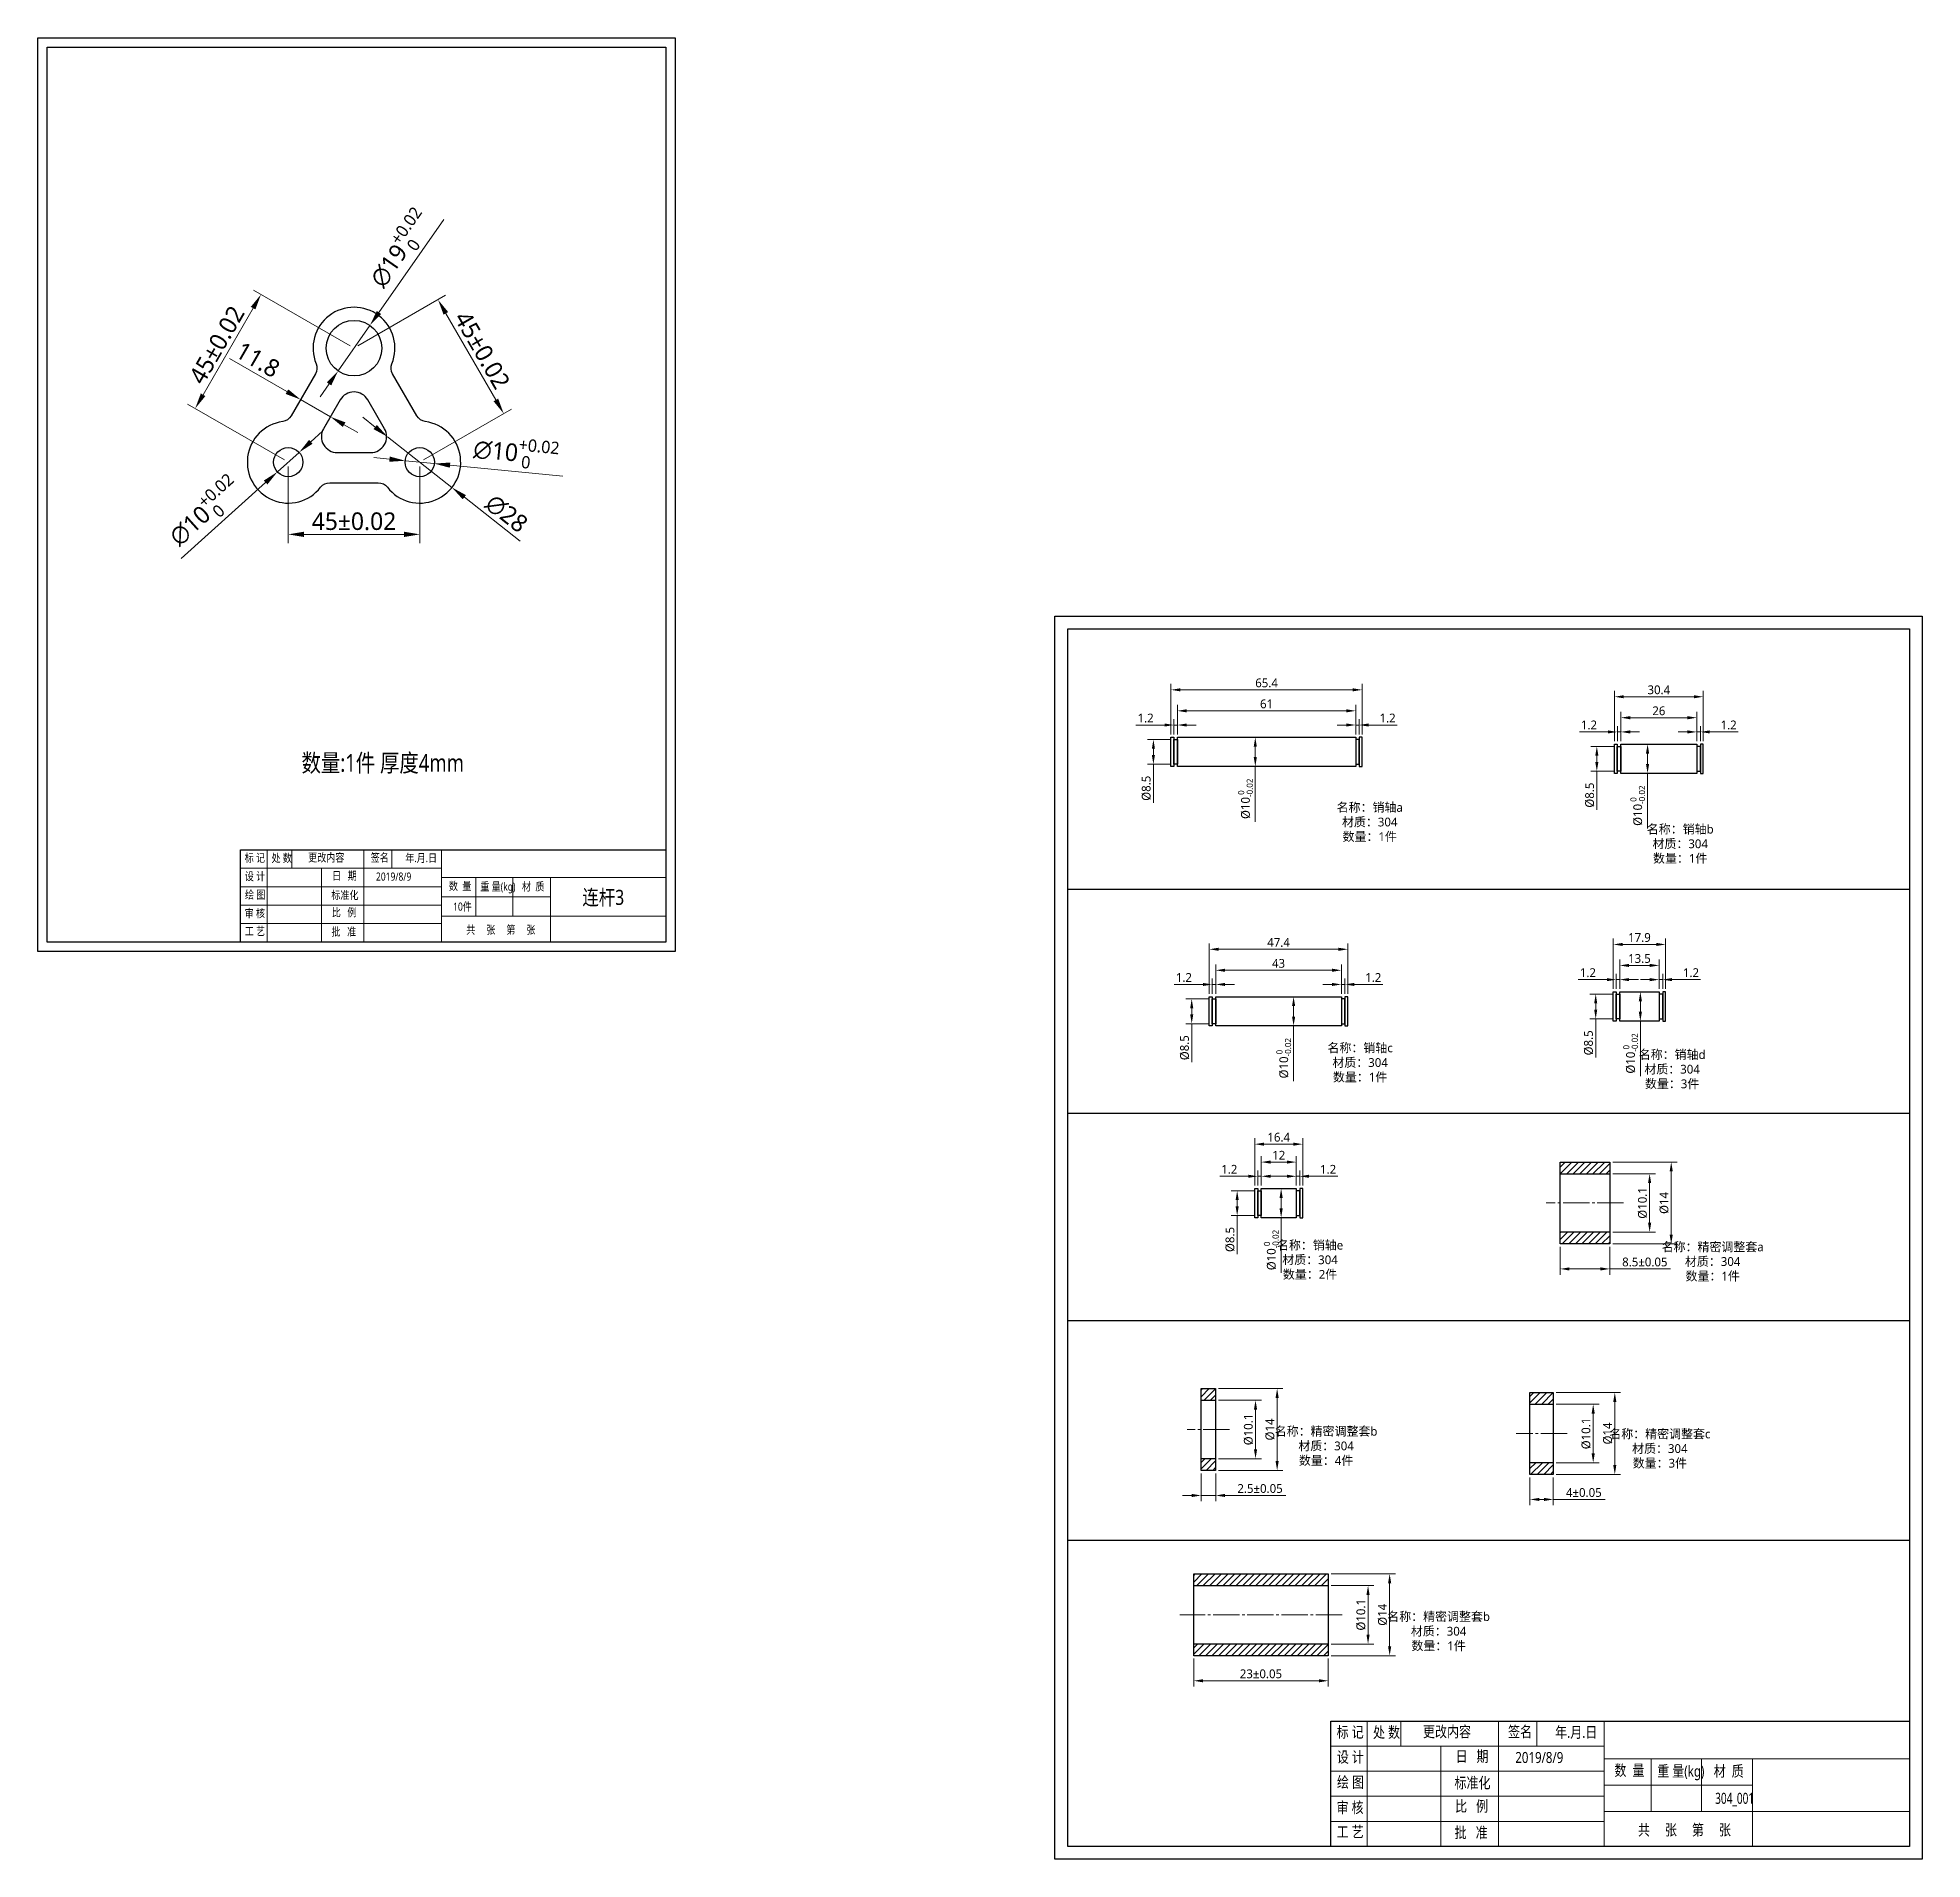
# Model space of a CAD drawing. Header units: millimetres. Extents: x -449 to 2916, y -1257 to 1632.
# Drawn here: x 1122 to 1767, y -267 to 356 of the extents above; entities that cross this region are included whole.
import ezdxf

# ---------------------------------------------------------------- set-up
doc = ezdxf.new("R2010")
doc.units = ezdxf.units.MM
doc.header["$PDSIZE"] = -1
doc.linetypes.add('EB_DASHDOT', pattern=[39, 30, -3, 3, -3])
for name, color, linetype, lineweight in [('3中心线层', 1, 'EB_DASHDOT', 0), ('标住线', 5, 'Continuous', 13), ('细线层', 252, 'Continuous', 13)]:
    doc.layers.add(name, color=color, linetype=linetype, lineweight=lineweight)
doc.styles.add('wf', font='')
doc.styles.add('黑体', font='', dxfattribs={"width": 0.8})
doc.styles.get('wf').set_extended_font_data('Microsoft YaHei')
doc.styles.get('黑体').set_extended_font_data('Microsoft YaHei')
doc.dimstyles.new('wf1', dxfattribs={"dimtxt": 3, "dimasz": 3.2, "dimexe": 2, "dimexo": 1, "dimgap": 0.8, "dimtad": 1, "dimdec": 1, "dimdsep": 46, "dimtxsty": 'wf', "dimcen": 0, "dimclrd": 6, "dimclre": 6, "dimadec": 0, "dimazin": 0, "dimtm": 1e-09, "dimtfac": 0.7, "dimtdec": 1, "dimtmove": 0, "dimatfit": 3, "dimfxl": 0, "dimtolj": 1, "dimlwd": 13, "dimlwe": 13, "dimarcsym": 0})
doc.dimstyles.new('wf1.5', dxfattribs={"dimscale": 1.5, "dimtxt": 4, "dimasz": 3.6, "dimexe": 2, "dimexo": 1, "dimgap": 0.9, "dimtad": 1, "dimdec": 1, "dimdsep": 46, "dimtxsty": 'wf', "dimcen": 0, "dimclrd": 6, "dimclre": 6, "dimadec": 0, "dimazin": 0, "dimtm": 1e-09, "dimtfac": 0.7, "dimtdec": 1, "dimtmove": 0, "dimatfit": 3, "dimfxl": 0, "dimtolj": 1, "dimlwd": 13, "dimlwe": 13, "dimarcsym": 0})

msp = doc.modelspace()

# ---------------------------------------------------------------- texts
at = {"attachment_point": 1, "style": '黑体'}
for s, insert, char_height, width in [('数量:1件 厚度4mm', (1212.408, 111.132), 6.075, 1453.28006), ('标 记', (1192.966, 77.008), 2.7727, 73.73857), ('更改内容', (1214.669, 77.113), 2.7727, 73.73857), ('{\\Q0;签名}', (1236.066, 77.093), 2.7727, 73.73857), ('{\\Q0;年.月.日}', (1247.911, 76.957), 2.7727, 73.73857), ('设 计', (1193.01, 70.714), 2.7727, 73.73857), ('处 数', (1202.111, 76.943), 2.7727, 73.73857), ('日   期', (1222.861, 70.905), 2.7727, 73.73857), ('绘 图', (1193.055, 64.419), 2.7727, 73.73857), ('{\\Q0;标准化}', (1222.589, 64.249), 2.7727, 73.73857), (' 2019/8/9', (1237.14, 70.608), 2.7727, 73.73857), ('数  量', (1262.806, 67.385), 2.7727, 73.73857), ('重 量(kg)', (1273.584, 67.194), 2.7727, 73.73857), ('材  质', (1287.779, 67.194), 2.7727, 73.73857), ('审 核', (1192.939, 58.046), 2.7727, 73.73857), ('比   例', (1222.75, 58.38), 2.7727, 73.73857), ('工 艺', (1192.978, 51.932), 2.7727, 73.73857), ('批   准', (1222.632, 51.738), 2.7727, 73.73857), ('共     张     第     张', (1268.736, 52.41), 2.7727, 73.73857), ('标 记', (1566.515, -221.432), 3.7724, 100.32459), ('处 数', (1578.958, -221.52), 3.7724, 100.32459), ('更改内容', (1596.043, -221.289), 3.7724, 100.32459), ('{\\Q0;签名}', (1625.155, -221.316), 3.7724, 100.32459), ('{\\Q0;年.月.日}', (1641.27, -221.501), 3.77238, 100.32459), ('设 计', (1566.575, -229.995), 3.7724, 100.32459), ('日   期', (1607.188, -229.735), 3.7724, 100.32459), (' 2019/8/9', (1626.615, -230.139), 3.7724, 100.32459), ('绘 图', (1566.636, -238.56), 3.7724, 100.32459), ('{\\Q0;标准化}', (1606.819, -238.79), 3.7724, 100.32459), ('数  量', (1661.536, -234.525), 3.7724, 100.32459), ('重 量(kg)', (1676.199, -234.784), 3.7724, 100.32459), ('材  质', (1695.512, -234.784), 3.7724, 100.32459), ('审 核', (1566.478, -247.231), 3.7724, 100.32459), ('比   例', (1607.037, -246.776), 3.7724, 100.32459), ('工 艺', (1566.531, -255.549), 3.7724, 100.32459), ('批   准', (1606.877, -255.812), 3.7724, 100.32459), ('共     张     第     张', (1669.603, -254.898), 3.77238, 100.32459)]:
    msp.add_mtext(s, dxfattribs=dict(at, insert=insert, char_height=char_height, width=width))
at = {"char_height": 3, "attachment_point": 5, "style": 'wf'}
for s, insert in [('{\\fMicrosoft YaHei|b0|i0|c134|p34;\\W9.20957; }{\\A1;名称：销轴a}\\P{\\fMicrosoft YaHei|b0|i0|c134|p34;\\W9.19637; }{\\A1;材质：304}\\P{\\fMicrosoft YaHei|b0|i0|c134|p34;\\W9.21287; }{\\A1;数量：1件}', (1573.164, 87.711)), ('{\\fMicrosoft YaHei|b0|i0|c134|p34;\\W9.39604; }{\\A1;名称：销轴b}\\P{\\fMicrosoft YaHei|b0|i0|c134|p34;\\W9.38284; }{\\A1;材质：304}\\P{\\fMicrosoft YaHei|b0|i0|c134|p34;\\W9.39934; }{\\A1;数量：1件}', (1679.285, 80.272)), ('{\\fMicrosoft YaHei|b0|i0|c134|p34;\\W9.17492; }{\\A1;名称：销轴c}\\P{\\fMicrosoft YaHei|b0|i0|c134|p34;\\W9.16172; }{\\A1;材质：304}\\P{\\fMicrosoft YaHei|b0|i0|c134|p34;\\W9.17822; }{\\A1;数量：1件}', (1569.889, 5.467)), ('{\\fMicrosoft YaHei|b0|i0|c134|p34;\\W9.33581; }{\\A1;名称：销轴d}\\P{\\fMicrosoft YaHei|b0|i0|c134|p34;\\W9.32261; }{\\A1;材质：304}\\P{\\fMicrosoft YaHei|b0|i0|c134|p34;\\W9.33911; }{\\A1;数量：3件}', (1676.553, 3.182)), ('{\\fMicrosoft YaHei|b0|i0|c134|p34;\\W9.28713; }{\\A1;名称：销轴e}\\P{\\fMicrosoft YaHei|b0|i0|c134|p34;\\W9.27393; }{\\A1;材质：304}\\P{\\fMicrosoft YaHei|b0|i0|c134|p34;\\W9.29043; }{\\A1;数量：2件}', (1552.708, -61.987)), ('{\\fMicrosoft YaHei|b0|i0|c134|p34;\\W7.13944;  }{\\A1;名称：精密调整套a}\\P{\\fMicrosoft YaHei|b0|i0|c134|p34;\\W7.13284;  }{\\A1;材质：304}\\P{\\fMicrosoft YaHei|b0|i0|c134|p34;\\W7.14109;  }{\\A1;数量：1件}', (1687.906, -62.588)), ('{\\fMicrosoft YaHei|b0|i0|c134|p34;\\W7.23267;  }{\\A1;名称：精密调整套b}\\P{\\fMicrosoft YaHei|b0|i0|c134|p34;\\W7.22607;  }{\\A1;材质：304}\\P{\\fMicrosoft YaHei|b0|i0|c134|p34;\\W7.23432;  }{\\A1;数量：4件}', (1555.563, -125.646)), ('{\\fMicrosoft YaHei|b0|i0|c134|p34;\\W7.12211;  }{\\A1;名称：精密调整套c}\\P{\\fMicrosoft YaHei|b0|i0|c134|p34;\\W7.11551;  }{\\A1;材质：304}\\P{\\fMicrosoft YaHei|b0|i0|c134|p34;\\W7.12376;  }{\\A1;数量：3件}', (1669.856, -126.555)), ('{\\fMicrosoft YaHei|b0|i0|c134|p34;\\W7.23267;  }{\\A1;名称：精密调整套b}\\P{\\fMicrosoft YaHei|b0|i0|c134|p34;\\W7.22607;  }{\\A1;材质：304}\\P{\\fMicrosoft YaHei|b0|i0|c134|p34;\\W7.23432;  }{\\A1;数量：1件}', (1594.055, -189.016))]:
    msp.add_mtext(s, dxfattribs=dict(at, insert=insert))
at = {"linetype": 'ByBlock', "lineweight": 25, "insert": (1308.479, 64.699), "char_height": 5.1496, "width": 27.67181, "attachment_point": 1, "style": '黑体'}
msp.add_mtext('连杆3', dxfattribs=at)
at = {"linetype": 'ByBlock', "insert": (1264.276, 60.341), "char_height": 2.7727, "width": 7.81322, "attachment_point": 1, "style": '黑体'}
msp.add_mtext('10件', dxfattribs=at)
at = {"style": '黑体', "width": 0.7}
msp.add_attdef('304_001', (1696.015, -247.862), '', height=3.772, dxfattribs=at)

# ---------------------------------------------------------------- blocks, each defined once
blk = doc.blocks.new('*D396')
at = {"color": 6, "lineweight": 13}
for p, q in [((1512.05, 117.87), (1512.05, 127.91)), ((1515.25, 125.91), (1569.85, 125.91)), ((1573.05, 117.87), (1573.05, 127.91))]:
    blk.add_line(p, q, dxfattribs=at)
at = {"color": 6}
for points in [[(1515.25, 126.45), (1515.25, 125.38), (1512.05, 125.91)], [(1569.85, 125.38), (1569.85, 126.45), (1573.05, 125.91)]]:
    blk.add_solid(points, dxfattribs=at)
at = {"layer": 'Defpoints', "color": 0}
for p in [(1573.05, 125.91), (1512.05, 116.87), (1573.05, 116.87)]:
    blk.add_point(p, dxfattribs=at)
at = {"color": 0, "insert": (1542.55, 128.27), "char_height": 3, "attachment_point": 5, "style": 'wf'}
blk.add_mtext('\\A1;61', dxfattribs=at)
blk = doc.blocks.new('*D397')
at = {"color": 6, "lineweight": 13}
for p, q in [((1510.85, 117.87), (1510.85, 123.06)), ((1512.05, 117.87), (1512.05, 123.06)), ((1507.65, 121.06), (1497.86, 121.06)), ((1512.05, 121.06), (1510.85, 121.06)), ((1515.25, 121.06), (1518.45, 121.06))]:
    blk.add_line(p, q, dxfattribs=at)
at = {"color": 6}
for points in [[(1507.65, 120.53), (1507.65, 121.59), (1510.85, 121.06)], [(1515.25, 121.59), (1515.25, 120.53), (1512.05, 121.06)]]:
    blk.add_solid(points, dxfattribs=at)
at = {"layer": 'Defpoints', "color": 0}
for p in [(1510.85, 121.06), (1510.85, 116.87), (1512.05, 116.87)]:
    blk.add_point(p, dxfattribs=at)
at = {"color": 0, "insert": (1501.16, 123.42), "char_height": 3, "attachment_point": 5, "style": 'wf'}
blk.add_mtext('\\A1;1.2', dxfattribs=at)
blk = doc.blocks.new('*D398')
at = {"color": 6, "lineweight": 13}
for p, q in [((1509.85, 116.12), (1501.84, 116.12)), ((1503.84, 112.92), (1503.84, 110.82)), ((1509.85, 107.62), (1501.84, 107.62)), ((1503.84, 107.62), (1503.84, 94.46))]:
    blk.add_line(p, q, dxfattribs=at)
at = {"color": 6}
for points in [[(1504.37, 112.92), (1503.3, 112.92), (1503.84, 116.12)], [(1503.3, 110.82), (1504.37, 110.82), (1503.84, 107.62)]]:
    blk.add_solid(points, dxfattribs=at)
at = {"layer": 'Defpoints', "color": 0}
for p in [(1510.85, 116.12), (1503.84, 107.62), (1510.85, 107.62)]:
    blk.add_point(p, dxfattribs=at)
at = {"color": 0, "insert": (1501.42, 99.44), "char_height": 3, "attachment_point": 5, "rotation": 90, "style": 'wf'}
blk.add_mtext('\\A1;%%C8.5', dxfattribs=at)
blk = doc.blocks.new('*D399')
at = {"color": 6, "lineweight": 13}
for p, q in [((1541.55, 116.87), (1536.69, 116.87)), ((1538.69, 113.67), (1538.69, 110.07)), ((1541.55, 106.87), (1536.69, 106.87)), ((1538.69, 106.87), (1538.69, 88))]:
    blk.add_line(p, q, dxfattribs=at)
at = {"color": 6}
for points in [[(1539.22, 113.67), (1538.16, 113.67), (1538.69, 116.87)], [(1538.16, 110.07), (1539.22, 110.07), (1538.69, 106.87)]]:
    blk.add_solid(points, dxfattribs=at)
at = {"layer": 'Defpoints', "color": 0}
for p in [(1542.55, 116.87), (1538.69, 106.87), (1542.55, 106.87)]:
    blk.add_point(p, dxfattribs=at)
at = {"color": 0, "insert": (1535.32, 95.84), "char_height": 3, "attachment_point": 5, "rotation": 90, "style": 'wf'}
blk.add_mtext('\\A1;%%C10{\\H0.7x;\\S 0^ -0.02;}', dxfattribs=at)
blk = doc.blocks.new('*D400')
at = {"color": 6, "lineweight": 13}
for p, q in [((1509.85, 117.87), (1509.85, 135.09)), ((1513.05, 133.09), (1572.05, 133.09)), ((1575.25, 117.87), (1575.25, 135.09))]:
    blk.add_line(p, q, dxfattribs=at)
at = {"color": 6}
for points in [[(1513.05, 133.62), (1513.05, 132.56), (1509.85, 133.09)], [(1572.05, 132.56), (1572.05, 133.62), (1575.25, 133.09)]]:
    blk.add_solid(points, dxfattribs=at)
at = {"layer": 'Defpoints', "color": 0}
for p in [(1575.25, 133.09), (1509.85, 116.87), (1575.25, 116.87)]:
    blk.add_point(p, dxfattribs=at)
at = {"color": 0, "insert": (1542.55, 135.44), "char_height": 3, "attachment_point": 5, "style": 'wf'}
blk.add_mtext('\\A1;65.4', dxfattribs=at)
blk = doc.blocks.new('*D401')
at = {"color": 6, "lineweight": 13}
for p, q in [((1573.05, 117.87), (1573.05, 123.06)), ((1574.25, 117.87), (1574.25, 123.06)), ((1569.85, 121.06), (1566.65, 121.06)), ((1573.05, 121.06), (1574.25, 121.06)), ((1577.45, 121.06), (1587.24, 121.06))]:
    blk.add_line(p, q, dxfattribs=at)
at = {"color": 6}
for points in [[(1569.85, 120.53), (1569.85, 121.59), (1573.05, 121.06)], [(1577.45, 121.59), (1577.45, 120.53), (1574.25, 121.06)]]:
    blk.add_solid(points, dxfattribs=at)
at = {"layer": 'Defpoints', "color": 0}
for p in [(1573.05, 116.87), (1574.25, 121.06), (1574.25, 116.87)]:
    blk.add_point(p, dxfattribs=at)
at = {"color": 0, "insert": (1583.94, 123.42), "char_height": 3, "attachment_point": 5, "style": 'wf'}
blk.add_mtext('\\A1;1.2', dxfattribs=at)
blk = doc.blocks.new('*D404')
at = {"color": 6, "lineweight": 13}
for p, q in [((1525.15, 29.15), (1525.15, 39.19)), ((1568.15, 29.15), (1568.15, 39.19)), ((1528.35, 37.19), (1564.95, 37.19))]:
    blk.add_line(p, q, dxfattribs=at)
at = {"color": 6}
for points in [[(1528.35, 37.73), (1528.35, 36.66), (1525.15, 37.19)], [(1564.95, 36.66), (1564.95, 37.73), (1568.15, 37.19)]]:
    blk.add_solid(points, dxfattribs=at)
at = {"layer": 'Defpoints', "color": 0}
for p in [(1568.15, 37.19), (1525.15, 28.15), (1568.15, 28.15)]:
    blk.add_point(p, dxfattribs=at)
at = {"color": 0, "insert": (1546.65, 39.54), "char_height": 3, "attachment_point": 5, "style": 'wf'}
blk.add_mtext('\\A1;43', dxfattribs=at)
blk = doc.blocks.new('*D405')
at = {"color": 6, "lineweight": 13}
for p, q in [((1520.75, 32.34), (1510.96, 32.34)), ((1523.95, 29.15), (1523.95, 34.34)), ((1525.15, 32.34), (1523.95, 32.34)), ((1525.15, 29.15), (1525.15, 34.34)), ((1528.35, 32.34), (1531.55, 32.34))]:
    blk.add_line(p, q, dxfattribs=at)
at = {"color": 6}
for points in [[(1520.75, 31.81), (1520.75, 32.87), (1523.95, 32.34)], [(1528.35, 32.87), (1528.35, 31.81), (1525.15, 32.34)]]:
    blk.add_solid(points, dxfattribs=at)
at = {"layer": 'Defpoints', "color": 0}
for p in [(1523.95, 32.34), (1523.95, 28.15), (1525.15, 28.15)]:
    blk.add_point(p, dxfattribs=at)
at = {"color": 0, "insert": (1514.26, 34.69), "char_height": 3, "attachment_point": 5, "style": 'wf'}
blk.add_mtext('\\A1;1.2', dxfattribs=at)
blk = doc.blocks.new('*D406')
at = {"color": 6, "lineweight": 13}
for p, q in [((1522.95, 27.4), (1514.94, 27.4)), ((1516.94, 24.2), (1516.94, 22.1)), ((1522.95, 18.9), (1514.94, 18.9)), ((1516.94, 18.9), (1516.94, 5.73))]:
    blk.add_line(p, q, dxfattribs=at)
at = {"color": 6}
for points in [[(1517.47, 24.2), (1516.41, 24.2), (1516.94, 27.4)], [(1516.41, 22.1), (1517.47, 22.1), (1516.94, 18.9)]]:
    blk.add_solid(points, dxfattribs=at)
at = {"layer": 'Defpoints', "color": 0}
for p in [(1523.95, 27.4), (1516.94, 18.9), (1523.95, 18.9)]:
    blk.add_point(p, dxfattribs=at)
at = {"color": 0, "insert": (1514.53, 10.71), "char_height": 3, "attachment_point": 5, "rotation": 90, "style": 'wf'}
blk.add_mtext('\\A1;%%C8.5', dxfattribs=at)
blk = doc.blocks.new('*D407')
at = {"color": 6, "lineweight": 13}
for p, q in [((1554.65, 28.15), (1549.79, 28.15)), ((1551.79, 24.95), (1551.79, 21.35)), ((1554.65, 18.15), (1549.79, 18.15)), ((1551.79, 18.15), (1551.79, -0.72))]:
    blk.add_line(p, q, dxfattribs=at)
at = {"color": 6}
for points in [[(1552.33, 24.95), (1551.26, 24.95), (1551.79, 28.15)], [(1551.26, 21.35), (1552.33, 21.35), (1551.79, 18.15)]]:
    blk.add_solid(points, dxfattribs=at)
at = {"layer": 'Defpoints', "color": 0}
for p in [(1555.65, 28.15), (1551.79, 18.15), (1555.65, 18.15)]:
    blk.add_point(p, dxfattribs=at)
at = {"color": 0, "insert": (1548.42, 7.11), "char_height": 3, "attachment_point": 5, "rotation": 90, "style": 'wf'}
blk.add_mtext('\\A1;%%C10{\\H0.7x;\\S 0^ -0.02;}', dxfattribs=at)
blk = doc.blocks.new('*D402')
at = {"color": 6, "lineweight": 13}
for p, q in [((1522.95, 29.15), (1522.95, 46.37)), ((1570.35, 29.15), (1570.35, 46.37)), ((1526.15, 44.37), (1567.15, 44.37))]:
    blk.add_line(p, q, dxfattribs=at)
at = {"color": 6}
for points in [[(1526.15, 44.9), (1526.15, 43.83), (1522.95, 44.37)], [(1567.15, 43.83), (1567.15, 44.9), (1570.35, 44.37)]]:
    blk.add_solid(points, dxfattribs=at)
at = {"layer": 'Defpoints', "color": 0}
for p in [(1570.35, 44.37), (1522.95, 28.15), (1570.35, 28.15)]:
    blk.add_point(p, dxfattribs=at)
at = {"color": 0, "insert": (1546.65, 46.69), "char_height": 3, "attachment_point": 5, "style": 'wf'}
blk.add_mtext('\\A1;47.4', dxfattribs=at)
blk = doc.blocks.new('*D403')
at = {"color": 6, "lineweight": 13}
for p, q in [((1564.95, 32.34), (1561.75, 32.34)), ((1568.15, 29.15), (1568.15, 34.34)), ((1568.15, 32.34), (1569.35, 32.34)), ((1569.35, 29.15), (1569.35, 34.34)), ((1572.55, 32.34), (1582.34, 32.34))]:
    blk.add_line(p, q, dxfattribs=at)
at = {"color": 6}
for points in [[(1564.95, 31.81), (1564.95, 32.87), (1568.15, 32.34)], [(1572.55, 32.87), (1572.55, 31.81), (1569.35, 32.34)]]:
    blk.add_solid(points, dxfattribs=at)
at = {"layer": 'Defpoints', "color": 0}
for p in [(1569.35, 32.34), (1568.15, 28.15), (1569.35, 28.15)]:
    blk.add_point(p, dxfattribs=at)
at = {"color": 0, "insert": (1579.05, 34.69), "char_height": 3, "attachment_point": 5, "style": 'wf'}
blk.add_mtext('\\A1;1.2', dxfattribs=at)
blk = doc.blocks.new('*D410')
at = {"color": 6, "lineweight": 13}
for p, q in [((1663.75, 115.51), (1663.75, 125.56)), ((1666.95, 123.56), (1686.55, 123.56)), ((1689.75, 115.51), (1689.75, 125.56))]:
    blk.add_line(p, q, dxfattribs=at)
at = {"color": 6}
for points in [[(1666.95, 124.09), (1666.95, 123.02), (1663.75, 123.56)], [(1686.55, 123.02), (1686.55, 124.09), (1689.75, 123.56)]]:
    blk.add_solid(points, dxfattribs=at)
at = {"layer": 'Defpoints', "color": 0}
for p in [(1689.75, 123.56), (1663.75, 114.51), (1689.75, 114.51)]:
    blk.add_point(p, dxfattribs=at)
at = {"color": 0, "insert": (1676.75, 125.91), "char_height": 3, "attachment_point": 5, "style": 'wf'}
blk.add_mtext('\\A1;26', dxfattribs=at)
blk = doc.blocks.new('*D411')
at = {"color": 6, "lineweight": 13}
for p, q in [((1659.35, 118.7), (1649.56, 118.7)), ((1662.55, 115.51), (1662.55, 120.7)), ((1663.75, 118.7), (1662.55, 118.7)), ((1663.75, 115.51), (1663.75, 120.7)), ((1666.95, 118.7), (1670.15, 118.7))]:
    blk.add_line(p, q, dxfattribs=at)
at = {"color": 6}
for points in [[(1659.35, 118.17), (1659.35, 119.23), (1662.55, 118.7)], [(1666.95, 119.23), (1666.95, 118.17), (1663.75, 118.7)]]:
    blk.add_solid(points, dxfattribs=at)
at = {"layer": 'Defpoints', "color": 0}
for p in [(1662.55, 118.7), (1662.55, 114.51), (1663.75, 114.51)]:
    blk.add_point(p, dxfattribs=at)
at = {"color": 0, "insert": (1652.85, 121.06), "char_height": 3, "attachment_point": 5, "style": 'wf'}
blk.add_mtext('\\A1;1.2', dxfattribs=at)
blk = doc.blocks.new('*D412')
at = {"color": 6, "lineweight": 13}
for p, q in [((1661.55, 113.76), (1653.53, 113.76)), ((1655.53, 110.56), (1655.53, 108.46)), ((1661.55, 105.26), (1653.53, 105.26)), ((1655.53, 105.26), (1655.53, 92.1))]:
    blk.add_line(p, q, dxfattribs=at)
at = {"color": 6}
for points in [[(1656.07, 110.56), (1655, 110.56), (1655.53, 113.76)], [(1655, 108.46), (1656.07, 108.46), (1655.53, 105.26)]]:
    blk.add_solid(points, dxfattribs=at)
at = {"layer": 'Defpoints', "color": 0}
for p in [(1662.55, 113.76), (1655.53, 105.26), (1662.55, 105.26)]:
    blk.add_point(p, dxfattribs=at)
at = {"color": 0, "insert": (1653.12, 97.08), "char_height": 3, "attachment_point": 5, "rotation": 90, "style": 'wf'}
blk.add_mtext('\\A1;%%C8.5', dxfattribs=at)
blk = doc.blocks.new('*D413')
at = {"color": 6, "lineweight": 13}
for p, q in [((1675.75, 114.51), (1670.89, 114.51)), ((1672.89, 111.31), (1672.89, 107.71)), ((1675.75, 104.51), (1670.89, 104.51)), ((1672.89, 104.51), (1672.89, 85.65))]:
    blk.add_line(p, q, dxfattribs=at)
at = {"color": 6}
for points in [[(1673.42, 111.31), (1672.35, 111.31), (1672.89, 114.51)], [(1672.35, 107.71), (1673.42, 107.71), (1672.89, 104.51)]]:
    blk.add_solid(points, dxfattribs=at)
at = {"layer": 'Defpoints', "color": 0}
for p in [(1676.75, 114.51), (1672.89, 104.51), (1676.75, 104.51)]:
    blk.add_point(p, dxfattribs=at)
at = {"color": 0, "insert": (1669.51, 93.48), "char_height": 3, "attachment_point": 5, "rotation": 90, "style": 'wf'}
blk.add_mtext('\\A1;%%C10{\\H0.7x;\\S 0^ -0.02;}', dxfattribs=at)
blk = doc.blocks.new('*D408')
at = {"color": 6, "lineweight": 13}
for p, q in [((1661.55, 115.51), (1661.55, 132.73)), ((1664.75, 130.73), (1688.75, 130.73)), ((1691.95, 115.51), (1691.95, 132.73))]:
    blk.add_line(p, q, dxfattribs=at)
at = {"color": 6}
for points in [[(1664.75, 131.26), (1664.75, 130.2), (1661.55, 130.73)], [(1688.75, 130.2), (1688.75, 131.26), (1691.95, 130.73)]]:
    blk.add_solid(points, dxfattribs=at)
at = {"layer": 'Defpoints', "color": 0}
for p in [(1691.95, 130.73), (1661.55, 114.51), (1691.95, 114.51)]:
    blk.add_point(p, dxfattribs=at)
at = {"color": 0, "insert": (1676.75, 133.08), "char_height": 3, "attachment_point": 5, "style": 'wf'}
blk.add_mtext('\\A1;30.4', dxfattribs=at)
blk = doc.blocks.new('*D409')
at = {"color": 6, "lineweight": 13}
for p, q in [((1686.55, 118.7), (1683.35, 118.7)), ((1689.75, 115.51), (1689.75, 120.7)), ((1689.75, 118.7), (1690.95, 118.7)), ((1690.95, 115.51), (1690.95, 120.7)), ((1694.15, 118.7), (1703.93, 118.7))]:
    blk.add_line(p, q, dxfattribs=at)
at = {"color": 6}
for points in [[(1686.55, 118.17), (1686.55, 119.23), (1689.75, 118.7)], [(1694.15, 119.23), (1694.15, 118.17), (1690.95, 118.7)]]:
    blk.add_solid(points, dxfattribs=at)
at = {"layer": 'Defpoints', "color": 0}
for p in [(1690.95, 118.7), (1689.75, 114.51), (1690.95, 114.51)]:
    blk.add_point(p, dxfattribs=at)
at = {"color": 0, "insert": (1700.64, 121.06), "char_height": 3, "attachment_point": 5, "style": 'wf'}
blk.add_mtext('\\A1;1.2', dxfattribs=at)
blk = doc.blocks.new('*D416')
at = {"color": 6, "lineweight": 13}
for p, q in [((1540.71, -36.45), (1540.71, -26.41)), ((1543.91, -28.41), (1549.51, -28.41)), ((1552.71, -36.45), (1552.71, -26.41))]:
    blk.add_line(p, q, dxfattribs=at)
at = {"color": 6}
for points in [[(1543.91, -27.87), (1543.91, -28.94), (1540.71, -28.41)], [(1549.51, -28.94), (1549.51, -27.87), (1552.71, -28.41)]]:
    blk.add_solid(points, dxfattribs=at)
at = {"layer": 'Defpoints', "color": 0}
for p in [(1552.71, -28.41), (1540.71, -37.45), (1552.71, -37.45)]:
    blk.add_point(p, dxfattribs=at)
at = {"color": 0, "insert": (1546.71, -26.07), "char_height": 3, "attachment_point": 5, "style": 'wf'}
blk.add_mtext('\\A1;12', dxfattribs=at)
blk = doc.blocks.new('*D417')
at = {"color": 6, "lineweight": 13}
for p, q in [((1539.51, -36.45), (1539.51, -31.26)), ((1540.71, -36.45), (1540.71, -31.26)), ((1536.31, -33.26), (1526.52, -33.26)), ((1540.71, -33.26), (1539.51, -33.26)), ((1543.91, -33.26), (1547.11, -33.26))]:
    blk.add_line(p, q, dxfattribs=at)
at = {"color": 6}
for points in [[(1536.31, -33.79), (1536.31, -32.73), (1539.51, -33.26)], [(1543.91, -32.73), (1543.91, -33.79), (1540.71, -33.26)]]:
    blk.add_solid(points, dxfattribs=at)
at = {"layer": 'Defpoints', "color": 0}
for p in [(1539.51, -33.26), (1539.51, -37.45), (1540.71, -37.45)]:
    blk.add_point(p, dxfattribs=at)
at = {"color": 0, "insert": (1529.81, -30.9), "char_height": 3, "attachment_point": 5, "style": 'wf'}
blk.add_mtext('\\A1;1.2', dxfattribs=at)
blk = doc.blocks.new('*D418')
at = {"color": 6, "lineweight": 13}
for p, q in [((1538.51, -38.2), (1530.49, -38.2)), ((1532.49, -41.4), (1532.49, -43.5)), ((1538.51, -46.7), (1530.49, -46.7)), ((1532.49, -46.7), (1532.49, -59.86))]:
    blk.add_line(p, q, dxfattribs=at)
at = {"color": 6}
for points in [[(1533.03, -41.4), (1531.96, -41.4), (1532.49, -38.2)], [(1531.96, -43.5), (1533.03, -43.5), (1532.49, -46.7)]]:
    blk.add_solid(points, dxfattribs=at)
at = {"layer": 'Defpoints', "color": 0}
for p in [(1539.51, -38.2), (1532.49, -46.7), (1539.51, -46.7)]:
    blk.add_point(p, dxfattribs=at)
at = {"color": 0, "insert": (1530.08, -54.88), "char_height": 3, "attachment_point": 5, "rotation": 90, "style": 'wf'}
blk.add_mtext('\\A1;%%C8.5', dxfattribs=at)
blk = doc.blocks.new('*D419')
at = {"color": 6, "lineweight": 13}
for p, q in [((1550.39, -37.45), (1545.53, -37.45)), ((1547.53, -40.65), (1547.53, -44.25)), ((1550.39, -47.45), (1545.53, -47.45)), ((1547.53, -47.45), (1547.53, -66.32))]:
    blk.add_line(p, q, dxfattribs=at)
at = {"color": 6}
for points in [[(1548.07, -40.65), (1547, -40.65), (1547.53, -37.45)], [(1547, -44.25), (1548.07, -44.25), (1547.53, -47.45)]]:
    blk.add_solid(points, dxfattribs=at)
at = {"layer": 'Defpoints', "color": 0}
for p in [(1551.39, -37.45), (1547.53, -47.45), (1551.39, -47.45)]:
    blk.add_point(p, dxfattribs=at)
at = {"color": 0, "insert": (1544.16, -58.48), "char_height": 3, "attachment_point": 5, "rotation": 90, "style": 'wf'}
blk.add_mtext('\\A1;%%C10{\\H0.7x;\\S 0^ -0.02;}', dxfattribs=at)
blk = doc.blocks.new('*D414')
at = {"color": 6, "lineweight": 13}
for p, q in [((1538.51, -36.45), (1538.51, -20.28)), ((1541.71, -22.28), (1551.71, -22.28)), ((1554.91, -36.45), (1554.91, -20.28))]:
    blk.add_line(p, q, dxfattribs=at)
at = {"color": 6}
for points in [[(1541.71, -21.75), (1541.71, -22.81), (1538.51, -22.28)], [(1551.71, -22.81), (1551.71, -21.75), (1554.91, -22.28)]]:
    blk.add_solid(points, dxfattribs=at)
at = {"layer": 'Defpoints', "color": 0}
for p in [(1554.91, -22.28), (1538.51, -37.45), (1554.91, -37.45)]:
    blk.add_point(p, dxfattribs=at)
at = {"color": 0, "insert": (1546.71, -19.92), "char_height": 3, "attachment_point": 5, "style": 'wf'}
blk.add_mtext('\\A1;16.4', dxfattribs=at)
blk = doc.blocks.new('*D415')
at = {"color": 6, "lineweight": 13}
for p, q in [((1552.71, -36.45), (1552.71, -31.26)), ((1553.91, -36.45), (1553.91, -31.26)), ((1549.51, -33.26), (1546.31, -33.26)), ((1552.71, -33.26), (1553.91, -33.26)), ((1557.11, -33.26), (1566.9, -33.26))]:
    blk.add_line(p, q, dxfattribs=at)
at = {"color": 6}
for points in [[(1549.51, -33.79), (1549.51, -32.73), (1552.71, -33.26)], [(1557.11, -32.73), (1557.11, -33.79), (1553.91, -33.26)]]:
    blk.add_solid(points, dxfattribs=at)
at = {"layer": 'Defpoints', "color": 0}
for p in [(1552.71, -37.45), (1553.91, -33.26), (1553.91, -37.45)]:
    blk.add_point(p, dxfattribs=at)
at = {"color": 0, "insert": (1563.6, -30.9), "char_height": 3, "attachment_point": 5, "style": 'wf'}
blk.add_mtext('\\A1;1.2', dxfattribs=at)
blk = doc.blocks.new('*D422')
at = {"color": 6, "lineweight": 13}
for p, q in [((1663.36, 30.8), (1663.36, 40.84)), ((1666.56, 38.84), (1673.66, 38.84)), ((1676.86, 30.8), (1676.86, 40.84))]:
    blk.add_line(p, q, dxfattribs=at)
at = {"color": 6}
for points in [[(1666.56, 39.38), (1666.56, 38.31), (1663.36, 38.84)], [(1673.66, 38.31), (1673.66, 39.38), (1676.86, 38.84)]]:
    blk.add_solid(points, dxfattribs=at)
at = {"layer": 'Defpoints', "color": 0}
for p in [(1676.86, 38.84), (1663.36, 29.8), (1676.86, 29.8)]:
    blk.add_point(p, dxfattribs=at)
at = {"color": 0, "insert": (1670.11, 41.2), "char_height": 3, "attachment_point": 5, "style": 'wf'}
blk.add_mtext('\\A1;13.5', dxfattribs=at)
blk = doc.blocks.new('*D423')
at = {"color": 6, "lineweight": 13}
for p, q in [((1658.96, 33.99), (1649.17, 33.99)), ((1662.16, 30.8), (1662.16, 35.99)), ((1663.36, 33.99), (1662.16, 33.99)), ((1663.36, 30.8), (1663.36, 35.99)), ((1666.56, 33.99), (1669.76, 33.99))]:
    blk.add_line(p, q, dxfattribs=at)
at = {"color": 6}
for points in [[(1658.96, 33.46), (1658.96, 34.52), (1662.16, 33.99)], [(1666.56, 34.52), (1666.56, 33.46), (1663.36, 33.99)]]:
    blk.add_solid(points, dxfattribs=at)
at = {"layer": 'Defpoints', "color": 0}
for p in [(1662.16, 33.99), (1662.16, 29.8), (1663.36, 29.8)]:
    blk.add_point(p, dxfattribs=at)
at = {"color": 0, "insert": (1652.47, 36.35), "char_height": 3, "attachment_point": 5, "style": 'wf'}
blk.add_mtext('\\A1;1.2', dxfattribs=at)
blk = doc.blocks.new('*D424')
at = {"color": 6, "lineweight": 13}
for p, q in [((1661.16, 29.05), (1653.15, 29.05)), ((1655.15, 25.85), (1655.15, 23.75)), ((1661.16, 20.55), (1653.15, 20.55)), ((1655.15, 20.55), (1655.15, 7.38))]:
    blk.add_line(p, q, dxfattribs=at)
at = {"color": 6}
for points in [[(1655.68, 25.85), (1654.61, 25.85), (1655.15, 29.05)], [(1654.61, 23.75), (1655.68, 23.75), (1655.15, 20.55)]]:
    blk.add_solid(points, dxfattribs=at)
at = {"layer": 'Defpoints', "color": 0}
for p in [(1662.16, 29.05), (1655.15, 20.55), (1662.16, 20.55)]:
    blk.add_point(p, dxfattribs=at)
at = {"color": 0, "insert": (1652.73, 12.37), "char_height": 3, "attachment_point": 5, "rotation": 90, "style": 'wf'}
blk.add_mtext('\\A1;%%C8.5', dxfattribs=at)
blk = doc.blocks.new('*D425')
at = {"color": 6, "lineweight": 13}
for p, q in [((1673.28, 29.8), (1668.42, 29.8)), ((1670.42, 26.6), (1670.42, 23)), ((1673.28, 19.8), (1668.42, 19.8)), ((1670.42, 19.8), (1670.42, 0.93))]:
    blk.add_line(p, q, dxfattribs=at)
at = {"color": 6}
for points in [[(1670.96, 26.6), (1669.89, 26.6), (1670.42, 29.8)], [(1669.89, 23), (1670.96, 23), (1670.42, 19.8)]]:
    blk.add_solid(points, dxfattribs=at)
at = {"layer": 'Defpoints', "color": 0}
for p in [(1674.28, 29.8), (1670.42, 19.8), (1674.28, 19.8)]:
    blk.add_point(p, dxfattribs=at)
at = {"color": 0, "insert": (1667.05, 8.76), "char_height": 3, "attachment_point": 5, "rotation": 90, "style": 'wf'}
blk.add_mtext('\\A1;%%C10{\\H0.7x;\\S 0^ -0.02;}', dxfattribs=at)
blk = doc.blocks.new('*D420')
at = {"color": 6, "lineweight": 13}
for p, q in [((1661.16, 30.8), (1661.16, 48.02)), ((1664.36, 46.02), (1675.86, 46.02)), ((1679.06, 30.8), (1679.06, 48.02))]:
    blk.add_line(p, q, dxfattribs=at)
at = {"color": 6}
for points in [[(1664.36, 46.55), (1664.36, 45.49), (1661.16, 46.02)], [(1675.86, 45.49), (1675.86, 46.55), (1679.06, 46.02)]]:
    blk.add_solid(points, dxfattribs=at)
at = {"layer": 'Defpoints', "color": 0}
for p in [(1679.06, 46.02), (1661.16, 29.8), (1679.06, 29.8)]:
    blk.add_point(p, dxfattribs=at)
at = {"color": 0, "insert": (1670.11, 48.38), "char_height": 3, "attachment_point": 5, "style": 'wf'}
blk.add_mtext('\\A1;17.9', dxfattribs=at)
blk = doc.blocks.new('*D421')
at = {"color": 6, "lineweight": 13}
for p, q in [((1673.66, 33.99), (1670.46, 33.99)), ((1676.86, 30.8), (1676.86, 35.99)), ((1676.86, 33.99), (1678.06, 33.99)), ((1678.06, 30.8), (1678.06, 35.99)), ((1681.26, 33.99), (1691.05, 33.99))]:
    blk.add_line(p, q, dxfattribs=at)
at = {"color": 6}
for points in [[(1673.66, 33.46), (1673.66, 34.52), (1676.86, 33.99)], [(1681.26, 34.52), (1681.26, 33.46), (1678.06, 33.99)]]:
    blk.add_solid(points, dxfattribs=at)
at = {"layer": 'Defpoints', "color": 0}
for p in [(1678.06, 33.99), (1676.86, 29.8), (1678.06, 29.8)]:
    blk.add_point(p, dxfattribs=at)
at = {"color": 0, "insert": (1687.75, 36.35), "char_height": 3, "attachment_point": 5, "style": 'wf'}
blk.add_mtext('\\A1;1.2', dxfattribs=at)
blk = doc.blocks.new('*D428')
at = {"color": 6, "lineweight": 13}
for p, q in [((1660.96, -32.38), (1675.6, -32.38)), ((1673.6, -49.18), (1673.6, -35.58)), ((1660.96, -52.38), (1675.6, -52.38))]:
    blk.add_line(p, q, dxfattribs=at)
at = {"color": 6}
for points in [[(1674.13, -35.58), (1673.06, -35.58), (1673.6, -32.38)], [(1673.06, -49.18), (1674.13, -49.18), (1673.6, -52.38)]]:
    blk.add_solid(points, dxfattribs=at)
at = {"layer": 'Defpoints', "color": 0}
for p in [(1659.96, -32.38), (1673.6, -32.38), (1659.96, -52.38)]:
    blk.add_point(p, dxfattribs=at)
at = {"color": 0, "insert": (1671.18, -42.38), "char_height": 3, "attachment_point": 5, "rotation": 90, "style": 'wf'}
blk.add_mtext('\\A1;%%C10.1', dxfattribs=at)
blk = doc.blocks.new('*D429')
at = {"color": 6, "lineweight": 13}
for p, q in [((1660.96, -28.38), (1682.98, -28.38)), ((1680.98, -53.18), (1680.98, -31.58)), ((1660.96, -56.38), (1682.98, -56.38))]:
    blk.add_line(p, q, dxfattribs=at)
at = {"color": 6}
for points in [[(1681.52, -31.58), (1680.45, -31.58), (1680.98, -28.38)], [(1680.45, -53.18), (1681.52, -53.18), (1680.98, -56.38)]]:
    blk.add_solid(points, dxfattribs=at)
at = {"layer": 'Defpoints', "color": 0}
for p in [(1659.96, -28.38), (1680.98, -28.38), (1659.96, -56.38)]:
    blk.add_point(p, dxfattribs=at)
at = {"color": 0, "insert": (1678.57, -42.38), "char_height": 3, "attachment_point": 5, "rotation": 90, "style": 'wf'}
blk.add_mtext('\\A1;%%c14', dxfattribs=at)
blk = doc.blocks.new('*D430')
at = {"color": 6, "lineweight": 13}
for p, q in [((1642.96, -57.38), (1642.96, -66.94)), ((1659.96, -57.38), (1659.96, -66.94)), ((1646.16, -64.94), (1656.76, -64.94)), ((1659.96, -64.94), (1680.76, -64.94))]:
    blk.add_line(p, q, dxfattribs=at)
at = {"color": 6}
for points in [[(1646.16, -64.41), (1646.16, -65.48), (1642.96, -64.94)], [(1656.76, -65.48), (1656.76, -64.41), (1659.96, -64.94)]]:
    blk.add_solid(points, dxfattribs=at)
at = {"layer": 'Defpoints', "color": 0}
for p in [(1642.96, -56.38), (1659.96, -56.38), (1659.96, -64.94)]:
    blk.add_point(p, dxfattribs=at)
at = {"color": 0, "insert": (1671.96, -62.59), "char_height": 3, "attachment_point": 5, "style": 'wf'}
blk.add_mtext('\\A1;8.5%%P0.05', dxfattribs=at)
blk = doc.blocks.new('*D431')
at = {"color": 6, "lineweight": 13}
for p, q in [((1526.14, -109.85), (1540.78, -109.85)), ((1538.78, -126.65), (1538.78, -113.05)), ((1526.14, -129.85), (1540.78, -129.85))]:
    blk.add_line(p, q, dxfattribs=at)
at = {"color": 6}
for points in [[(1539.31, -113.05), (1538.24, -113.05), (1538.78, -109.85)], [(1538.24, -126.65), (1539.31, -126.65), (1538.78, -129.85)]]:
    blk.add_solid(points, dxfattribs=at)
at = {"layer": 'Defpoints', "color": 0}
for p in [(1525.14, -109.85), (1538.78, -109.85), (1525.14, -129.85)]:
    blk.add_point(p, dxfattribs=at)
at = {"color": 0, "insert": (1536.36, -119.85), "char_height": 3, "attachment_point": 5, "rotation": 90, "style": 'wf'}
blk.add_mtext('\\A1;%%C10.1', dxfattribs=at)
blk = doc.blocks.new('*D432')
at = {"color": 6, "lineweight": 13}
for p, q in [((1526.14, -105.85), (1548.17, -105.85)), ((1546.17, -130.65), (1546.17, -109.05)), ((1526.14, -133.85), (1548.17, -133.85))]:
    blk.add_line(p, q, dxfattribs=at)
at = {"color": 6}
for points in [[(1546.7, -109.05), (1545.63, -109.05), (1546.17, -105.85)], [(1545.63, -130.65), (1546.7, -130.65), (1546.17, -133.85)]]:
    blk.add_solid(points, dxfattribs=at)
at = {"layer": 'Defpoints', "color": 0}
for p in [(1525.14, -105.85), (1546.17, -105.85), (1525.14, -133.85)]:
    blk.add_point(p, dxfattribs=at)
at = {"color": 0, "insert": (1543.75, -119.85), "char_height": 3, "attachment_point": 5, "rotation": 90, "style": 'wf'}
blk.add_mtext('\\A1;%%c14', dxfattribs=at)
blk = doc.blocks.new('*D433')
at = {"color": 6, "lineweight": 13}
for p, q in [((1520.14, -134.85), (1520.14, -144.42)), ((1525.14, -134.85), (1525.14, -144.42)), ((1516.94, -142.42), (1513.74, -142.42)), ((1520.14, -142.42), (1525.14, -142.42)), ((1528.34, -142.42), (1549.1, -142.42))]:
    blk.add_line(p, q, dxfattribs=at)
at = {"color": 6}
for points in [[(1516.94, -142.95), (1516.94, -141.88), (1520.14, -142.42)], [(1528.34, -141.88), (1528.34, -142.95), (1525.14, -142.42)]]:
    blk.add_solid(points, dxfattribs=at)
at = {"layer": 'Defpoints', "color": 0}
for p in [(1520.14, -133.85), (1525.14, -133.85), (1525.14, -142.42)]:
    blk.add_point(p, dxfattribs=at)
at = {"color": 0, "insert": (1540.32, -140.06), "char_height": 3, "attachment_point": 5, "style": 'wf'}
blk.add_mtext('\\A1;2.5%%P0.05', dxfattribs=at)
blk = doc.blocks.new('*D434')
at = {"color": 6, "lineweight": 13}
for p, q in [((1641.65, -111.22), (1656.29, -111.22)), ((1654.29, -128.02), (1654.29, -114.42)), ((1641.65, -131.22), (1656.29, -131.22))]:
    blk.add_line(p, q, dxfattribs=at)
at = {"color": 6}
for points in [[(1654.82, -114.42), (1653.75, -114.42), (1654.29, -111.22)], [(1653.75, -128.02), (1654.82, -128.02), (1654.29, -131.22)]]:
    blk.add_solid(points, dxfattribs=at)
at = {"layer": 'Defpoints', "color": 0}
for p in [(1640.65, -111.22), (1654.29, -111.22), (1640.65, -131.22)]:
    blk.add_point(p, dxfattribs=at)
at = {"color": 0, "insert": (1651.87, -121.22), "char_height": 3, "attachment_point": 5, "rotation": 90, "style": 'wf'}
blk.add_mtext('\\A1;%%C10.1', dxfattribs=at)
blk = doc.blocks.new('*D435')
at = {"color": 6, "lineweight": 13}
for p, q in [((1641.65, -107.22), (1663.68, -107.22)), ((1661.68, -132.02), (1661.68, -110.42)), ((1641.65, -135.22), (1663.68, -135.22))]:
    blk.add_line(p, q, dxfattribs=at)
at = {"color": 6}
for points in [[(1662.21, -110.42), (1661.14, -110.42), (1661.68, -107.22)], [(1661.14, -132.02), (1662.21, -132.02), (1661.68, -135.22)]]:
    blk.add_solid(points, dxfattribs=at)
at = {"layer": 'Defpoints', "color": 0}
for p in [(1640.65, -107.22), (1661.68, -107.22), (1640.65, -135.22)]:
    blk.add_point(p, dxfattribs=at)
at = {"color": 0, "insert": (1659.26, -121.22), "char_height": 3, "attachment_point": 5, "rotation": 90, "style": 'wf'}
blk.add_mtext('\\A1;%%c14', dxfattribs=at)
blk = doc.blocks.new('*D436')
at = {"color": 6, "lineweight": 13}
for p, q in [((1632.65, -136.22), (1632.65, -145.78)), ((1640.65, -136.22), (1640.65, -145.78)), ((1635.85, -143.78), (1637.45, -143.78)), ((1640.65, -143.78), (1658.33, -143.78))]:
    blk.add_line(p, q, dxfattribs=at)
at = {"color": 6}
for points in [[(1635.85, -143.25), (1635.85, -144.31), (1632.65, -143.78)], [(1637.45, -144.31), (1637.45, -143.25), (1640.65, -143.78)]]:
    blk.add_solid(points, dxfattribs=at)
at = {"layer": 'Defpoints', "color": 0}
for p in [(1632.65, -135.22), (1640.65, -135.22), (1640.65, -143.78)]:
    blk.add_point(p, dxfattribs=at)
at = {"color": 0, "insert": (1651.09, -141.43), "char_height": 3, "attachment_point": 5, "style": 'wf'}
blk.add_mtext('\\A1;4%%P0.05', dxfattribs=at)
blk = doc.blocks.new('*D437')
at = {"color": 6, "lineweight": 13}
for p, q in [((1564.63, -173.22), (1579.27, -173.22)), ((1577.27, -190.02), (1577.27, -176.42)), ((1564.63, -193.22), (1579.27, -193.22))]:
    blk.add_line(p, q, dxfattribs=at)
at = {"color": 6}
for points in [[(1577.8, -176.42), (1576.73, -176.42), (1577.27, -173.22)], [(1576.73, -190.02), (1577.8, -190.02), (1577.27, -193.22)]]:
    blk.add_solid(points, dxfattribs=at)
at = {"layer": 'Defpoints', "color": 0}
for p in [(1563.63, -173.22), (1577.27, -173.22), (1563.63, -193.22)]:
    blk.add_point(p, dxfattribs=at)
at = {"color": 0, "insert": (1574.85, -183.22), "char_height": 3, "attachment_point": 5, "rotation": 90, "style": 'wf'}
blk.add_mtext('\\A1;%%C10.1', dxfattribs=at)
blk = doc.blocks.new('*D438')
at = {"color": 6, "lineweight": 13}
for p, q in [((1564.63, -169.22), (1586.66, -169.22)), ((1584.66, -194.02), (1584.66, -172.42)), ((1564.63, -197.22), (1586.66, -197.22))]:
    blk.add_line(p, q, dxfattribs=at)
at = {"color": 6}
for points in [[(1585.19, -172.42), (1584.12, -172.42), (1584.66, -169.22)], [(1584.12, -194.02), (1585.19, -194.02), (1584.66, -197.22)]]:
    blk.add_solid(points, dxfattribs=at)
at = {"layer": 'Defpoints', "color": 0}
for p in [(1563.63, -169.22), (1584.66, -169.22), (1563.63, -197.22)]:
    blk.add_point(p, dxfattribs=at)
at = {"color": 0, "insert": (1582.24, -183.22), "char_height": 3, "attachment_point": 5, "rotation": 90, "style": 'wf'}
blk.add_mtext('\\A1;%%c14', dxfattribs=at)
blk = doc.blocks.new('*D439')
at = {"color": 6, "lineweight": 13}
for p, q in [((1517.63, -198.22), (1517.63, -207.79)), ((1563.63, -198.22), (1563.63, -207.79)), ((1520.83, -205.79), (1560.43, -205.79))]:
    blk.add_line(p, q, dxfattribs=at)
at = {"color": 6}
for points in [[(1520.83, -205.25), (1520.83, -206.32), (1517.63, -205.79)], [(1560.43, -206.32), (1560.43, -205.25), (1563.63, -205.79)]]:
    blk.add_solid(points, dxfattribs=at)
at = {"layer": 'Defpoints', "color": 0}
for p in [(1517.63, -197.22), (1563.63, -197.22), (1563.63, -205.79)]:
    blk.add_point(p, dxfattribs=at)
at = {"color": 0, "insert": (1540.63, -203.43), "char_height": 3, "attachment_point": 5, "style": 'wf'}
blk.add_mtext('\\A1;23%%P0.05', dxfattribs=at)
blk = doc.blocks.new('*D528')
at = {"color": 6, "lineweight": 13}
for p, q in [((1231.66, 250.68), (1261.69, 268.02)), ((1278.89, 232.22), (1261.79, 261.84)), ((1254.16, 211.7), (1284.19, 229.04))]:
    blk.add_line(p, q, dxfattribs=at)
at = {"color": 6}
for points in [[(1262.57, 262.29), (1261.01, 261.39), (1259.09, 266.52)], [(1278.11, 231.77), (1279.67, 232.67), (1281.59, 227.54)]]:
    blk.add_solid(points, dxfattribs=at)
at = {"layer": 'Defpoints', "color": 0}
for p in [(1259.09, 266.52), (1230.36, 249.93), (1252.86, 210.95)]:
    blk.add_point(p, dxfattribs=at)
at = {"color": 0, "insert": (1274.2, 249.26), "char_height": 6, "attachment_point": 5, "rotation": 300, "style": 'wf'}
blk.add_mtext('\\A1;\\A1;45%%p0.02', dxfattribs=at)
blk = doc.blocks.new('*D651')
at = {"color": 6, "lineweight": 13}
for p, q in [((1229.06, 250.68), (1195.94, 269.8)), ((1178.74, 234), (1195.84, 263.62)), ((1206.56, 211.7), (1173.44, 230.83))]:
    blk.add_line(p, q, dxfattribs=at)
at = {"color": 6}
for points in [[(1196.62, 263.17), (1195.06, 264.07), (1198.54, 268.3)], [(1177.96, 234.45), (1179.52, 233.55), (1176.04, 229.33)]]:
    blk.add_solid(points, dxfattribs=at)
at = {"layer": 'Defpoints', "color": 0}
for p in [(1198.54, 268.3), (1230.36, 249.93), (1207.86, 210.95)]:
    blk.add_point(p, dxfattribs=at)
at = {"color": 0, "insert": (1183.43, 251.04), "char_height": 6, "attachment_point": 5, "rotation": 60, "style": 'wf'}
blk.add_mtext('\\A1;\\A1;45%%p0.02', dxfattribs=at)
blk = doc.blocks.new('*D652')
at = {"color": 6, "lineweight": 13}
for p, q in [((1207.86, 209.45), (1207.86, 183.26)), ((1252.86, 209.45), (1252.86, 183.26)), ((1213.26, 186.26), (1247.46, 186.26))]:
    blk.add_line(p, q, dxfattribs=at)
at = {"color": 6}
for points in [[(1213.26, 187.16), (1213.26, 185.36), (1207.86, 186.26)], [(1247.46, 185.36), (1247.46, 187.16), (1252.86, 186.26)]]:
    blk.add_solid(points, dxfattribs=at)
at = {"layer": 'Defpoints', "color": 0}
for p in [(1207.86, 210.95), (1252.86, 210.95), (1252.86, 186.26)]:
    blk.add_point(p, dxfattribs=at)
at = {"color": 0, "insert": (1230.36, 190.71), "char_height": 6, "attachment_point": 5, "style": 'wf'}
blk.add_mtext('\\A1;\\A1;45%%p0.02', dxfattribs=at)
blk = doc.blocks.new('*D653')
at = {"color": 6, "lineweight": 13}
for p, q in [((1237.61, 222.95), (1233.37, 226.29)), ((1241.85, 219.61), (1263.86, 202.3)), ((1287.15, 183.98), (1268.11, 198.96))]:
    blk.add_line(p, q, dxfattribs=at)
at = {"color": 6}
for points in [[(1237.05, 222.24), (1238.17, 223.66), (1241.85, 219.61)], [(1268.66, 199.67), (1267.55, 198.25), (1263.86, 202.3)]]:
    blk.add_solid(points, dxfattribs=at)
at = {"layer": 'Defpoints', "color": 0}
for p in [(1241.85, 219.61), (1263.86, 202.3)]:
    blk.add_point(p, dxfattribs=at)
at = {"color": 0, "insert": (1282.53, 193.34), "char_height": 6, "attachment_point": 5, "rotation": 321.81522, "style": 'wf'}
blk.add_mtext('\\A1;∅28', dxfattribs=at)
blk = doc.blocks.new('*D654')
at = {"color": 6, "lineweight": 13}
for p, q in [((1215.59, 217.91), (1219.61, 221.52)), ((1211.58, 214.3), (1204.14, 207.61)), ((1171.27, 178.05), (1200.12, 204))]:
    blk.add_line(p, q, dxfattribs=at)
at = {"color": 6}
for points in [[(1214.99, 218.58), (1216.19, 217.24), (1211.58, 214.3)], [(1200.73, 203.33), (1199.52, 204.67), (1204.14, 207.61)]]:
    blk.add_solid(points, dxfattribs=at)
at = {"layer": 'Defpoints', "color": 0}
for p in [(1211.58, 214.3), (1204.14, 207.61)]:
    blk.add_point(p, dxfattribs=at)
at = {"color": 0, "insert": (1179.36, 194.03), "char_height": 6, "attachment_point": 5, "rotation": 41.96056, "style": 'wf'}
blk.add_mtext('\\A1;\\A1;∅10{\\H0.7x;\\S+0.02^  0;}', dxfattribs=at)
blk = doc.blocks.new('*D655')
at = {"color": 6, "lineweight": 13}
for p, q in [((1261.06, 293.91), (1238.89, 262.14)), ((1224.92, 242.14), (1235.8, 257.72)), ((1221.83, 237.71), (1218.74, 233.28))]:
    blk.add_line(p, q, dxfattribs=at)
at = {"color": 6}
for points in [[(1238.15, 262.66), (1239.63, 261.63), (1235.8, 257.72)], [(1222.57, 237.19), (1221.09, 238.22), (1224.92, 242.14)]]:
    blk.add_solid(points, dxfattribs=at)
at = {"layer": 'Defpoints', "color": 0}
for p in [(1235.8, 257.72), (1224.92, 242.14)]:
    blk.add_point(p, dxfattribs=at)
at = {"color": 0, "insert": (1246.22, 283.94), "char_height": 6, "attachment_point": 5, "rotation": 55.08209, "style": 'wf'}
blk.add_mtext('\\A1;\\A1;∅19{\\H0.7x;\\S+0.02^  0;}', dxfattribs=at)
blk = doc.blocks.new('*D656')
at = {"color": 6, "lineweight": 13}
for p, q in [((1242.51, 211.98), (1237.13, 212.51)), ((1247.88, 211.45), (1257.83, 210.46)), ((1301.83, 206.12), (1263.21, 209.93))]:
    blk.add_line(p, q, dxfattribs=at)
at = {"color": 6}
for points in [[(1242.42, 211.08), (1242.6, 212.87), (1247.88, 211.45)], [(1263.3, 210.83), (1263.12, 209.04), (1257.83, 210.46)]]:
    blk.add_solid(points, dxfattribs=at)
at = {"layer": 'Defpoints', "color": 0}
for p in [(1247.88, 211.45), (1257.83, 210.46)]:
    blk.add_point(p, dxfattribs=at)
at = {"color": 0, "insert": (1285.84, 214.2), "char_height": 6, "attachment_point": 5, "rotation": 354.36566, "style": 'wf'}
blk.add_mtext('\\A1;\\A1;∅10{\\H0.7x;\\S+0.02^  0;}', dxfattribs=at)
blk = doc.blocks.new('*D657')
at = {"color": 6, "lineweight": 13}
for p, q in [((1207.42, 235.06), (1187.71, 246.44)), ((1222.3, 226.47), (1212.1, 232.36)), ((1211.85, 231.92), (1210.6, 229.76)), ((1222.05, 226.03), (1220.8, 223.87)), ((1226.98, 223.77), (1231.65, 221.07))]:
    blk.add_line(p, q, dxfattribs=at)
at = {"color": 6}
for points in [[(1206.97, 234.28), (1207.87, 235.84), (1212.1, 232.36)], [(1227.43, 224.55), (1226.53, 222.99), (1222.3, 226.47)]]:
    blk.add_solid(points, dxfattribs=at)
at = {"layer": 'Defpoints', "color": 0}
for p in [(1212.1, 232.36), (1212.6, 233.22), (1222.8, 227.33)]:
    blk.add_point(p, dxfattribs=at)
at = {"color": 0, "insert": (1197.46, 245.97), "char_height": 6, "attachment_point": 5, "rotation": 330, "style": 'wf'}
blk.add_mtext('\\A1;11.8', dxfattribs=at)

# ---------------------------------------------------------------- dimensions: what is measured, and where the dimension line sits
for p1, p2, picture, middle in [((1224.921, 242.136), (1235.796, 257.716), '*D655', (1246.217, 283.94)), ((1211.576, 214.298), (1204.14, 207.612), '*D654', (1179.365, 194.03)), ((1247.883, 211.446), (1257.834, 210.464), '*D656', (1285.841, 214.198))]:
    dim = msp.add_diameter_dim_2p(p1=p1, p2=p2, text='\\A1;<>{\\H0.7x;\\S+0.02^  0;}', dimstyle='wf1.5', override={"dimtxsty": 'wf'})
    dim.commit()
    dim.dimension.update_dxf_attribs({"geometry": picture, "text_midpoint": middle})
for p1, distance, picture, middle in [((1207.858, 210.955), 36.741, '*D651', (1183.433, 251.038)), ((1252.858, 210.955), -33.179, '*D528', (1274.199, 249.257))]:
    dim = msp.add_aligned_dim(p1=p1, p2=(1230.358, 249.926), distance=distance, text='\\A1;<>%%p0.02', dimstyle='wf1.5', override={"dimdec": 2, "dimtxsty": 'wf', "dimtdec": 2})
    dim.commit()
    dim.dimension.update_dxf_attribs({"geometry": picture, "text_midpoint": middle})
dim = msp.add_aligned_dim(p1=(1222.795, 227.329), p2=(1212.596, 233.218), distance=0.99, dimstyle='wf1.5')
dim.commit()
dim.dimension.update_dxf_attribs({"geometry": '*D657', "text_midpoint": (1197.461, 245.968)})
dim = msp.add_diameter_dim_2p(p1=(1241.854, 219.61), p2=(1263.863, 202.3), dimstyle='wf1.5')
dim.commit()
dim.dimension.update_dxf_attribs({"geometry": '*D653', "text_midpoint": (1282.535, 193.342)})
dim = msp.add_linear_dim(base=(1252.858, 186.261), p1=(1207.858, 210.955), p2=(1252.858, 210.955), text='\\A1;<>%%p0.02', dimstyle='wf1.5', override={"dimdec": 2, "dimtxsty": 'wf', "dimtdec": 2})
dim.commit()
dim.dimension.update_dxf_attribs({"geometry": '*D652', "text_midpoint": (1230.358, 190.713)})
for base, p1, p2, picture, middle in [((1575.25, 133.089), (1509.85, 116.867), (1575.25, 116.867), '*D400', (1542.55, 135.441)), ((1573.05, 125.913), (1512.05, 116.867), (1573.05, 116.867), '*D396', (1542.55, 128.272)), ((1691.946, 130.731), (1661.546, 114.508), (1691.946, 114.508), '*D408', (1676.746, 133.081)), ((1510.85, 121.06), (1512.05, 116.867), (1510.85, 116.867), '*D397', (1501.157, 123.416)), ((1662.546, 118.701), (1663.746, 114.508), (1662.546, 114.508), '*D411', (1652.852, 121.058)), ((1689.746, 123.555), (1663.746, 114.508), (1689.746, 114.508), '*D410', (1676.746, 125.905)), ((1570.352, 44.368), (1522.952, 28.145), (1570.352, 28.145), '*D402', (1546.652, 46.691)), ((1679.059, 46.019), (1661.159, 29.796), (1679.059, 29.796), '*D420', (1670.109, 48.377)), ((1568.152, 37.192), (1525.152, 28.145), (1568.152, 28.145), '*D404', (1546.652, 39.543)), ((1676.859, 38.843), (1663.359, 29.796), (1676.859, 29.796), '*D422', (1670.109, 41.202)), ((1523.952, 32.339), (1525.152, 28.145), (1523.952, 28.145), '*D405', (1514.258, 34.695)), ((1662.159, 33.989), (1663.359, 29.796), (1662.159, 29.796), '*D423', (1652.465, 36.345)), ((1554.908, -22.282), (1538.508, -37.453), (1554.908, -37.453), '*D414', (1546.708, -19.924)), ((1552.708, -28.406), (1540.708, -37.453), (1552.708, -37.453), '*D416', (1546.708, -26.073)), ((1539.508, -33.259), (1540.708, -37.453), (1539.508, -37.453), '*D417', (1529.815, -30.903))]:
    dim = msp.add_linear_dim(base=base, p1=p1, p2=p2, dimstyle='wf1')
    dim.commit()
    dim.dimension.update_dxf_attribs({"geometry": picture, "text_midpoint": middle})
for base, p1, p2, picture, middle in [((1574.25, 121.06), (1573.05, 116.867), (1574.25, 116.867), '*D401', (1583.944, 123.416)), ((1690.946, 118.701), (1689.746, 114.508), (1690.946, 114.508), '*D409', (1700.64, 121.058)), ((1569.352, 32.339), (1568.152, 28.145), (1569.352, 28.145), '*D403', (1579.045, 34.695)), ((1678.059, 33.989), (1676.859, 29.796), (1678.059, 29.796), '*D421', (1687.752, 36.345)), ((1553.908, -33.259), (1552.708, -37.453), (1553.908, -37.453), '*D415', (1563.602, -30.903))]:
    dim = msp.add_linear_dim(base=base, p1=p1, p2=p2, angle=180, dimstyle='wf1')
    dim.commit()
    dim.dimension.update_dxf_attribs({"geometry": picture, "text_midpoint": middle})
for base, p1, p2, text, picture, middle in [((1503.837, 107.617), (1510.85, 116.117), (1510.85, 107.617), '%%C<>', '*D398', (1501.424, 99.436)), ((1538.692, 106.867), (1542.55, 116.867), (1542.55, 106.867), '%%C<>{\\H0.7x;\\S 0^ -0.02;}', '*D399', (1535.317, 95.835)), ((1655.533, 105.258), (1662.546, 113.758), (1662.546, 105.258), '%%C<>', '*D412', (1653.12, 97.078)), ((1672.887, 104.508), (1676.746, 114.508), (1676.746, 104.508), '%%C<>{\\H0.7x;\\S 0^ -0.02;}', '*D413', (1669.512, 93.477)), ((1516.938, 18.895), (1523.952, 27.395), (1523.952, 18.895), '%%C<>', '*D406', (1514.525, 10.715)), ((1551.793, 18.145), (1555.652, 28.145), (1555.652, 18.145), '%%C<>{\\H0.7x;\\S 0^ -0.02;}', '*D407', (1548.418, 7.114)), ((1655.145, 20.546), (1662.159, 29.046), (1662.159, 20.546), '%%C<>', '*D424', (1652.732, 12.365)), ((1670.424, 19.796), (1674.283, 29.796), (1674.283, 19.796), '%%C<>{\\H0.7x;\\S 0^ -0.02;}', '*D425', (1667.049, 8.764)), ((1680.985, -28.381), (1659.955, -56.381), (1659.955, -28.381), '%%c14', '*D429', (1678.572, -42.381)), ((1532.495, -46.703), (1539.508, -38.203), (1539.508, -46.703), '%%C<>', '*D418', (1530.082, -54.883)), ((1547.533, -47.453), (1551.392, -37.453), (1551.392, -47.453), '%%C<>{\\H0.7x;\\S 0^ -0.02;}', '*D419', (1544.158, -58.484)), ((1673.595, -32.381), (1659.955, -52.381), (1659.955, -32.381), '%%C10.1', '*D428', (1671.182, -42.381)), ((1546.165, -105.854), (1525.136, -133.854), (1525.136, -105.854), '%%c14', '*D432', (1543.752, -119.854)), ((1661.676, -107.216), (1640.646, -135.216), (1640.646, -107.216), '%%c14', '*D435', (1659.262, -121.216)), ((1538.776, -109.854), (1525.136, -129.854), (1525.136, -109.854), '%%C10.1', '*D431', (1536.362, -119.854)), ((1654.286, -111.216), (1640.646, -131.216), (1640.646, -111.216), '%%C10.1', '*D434', (1651.873, -121.216)), ((1584.657, -169.224), (1563.628, -197.224), (1563.628, -169.224), '%%c14', '*D438', (1582.244, -183.224)), ((1577.268, -173.224), (1563.628, -193.224), (1563.628, -173.224), '%%C10.1', '*D437', (1574.854, -183.224))]:
    dim = msp.add_linear_dim(base=base, p1=p1, p2=p2, angle=90, text=text, dimstyle='wf1')
    dim.commit()
    dim.dimension.update_dxf_attribs({"geometry": picture, "text_midpoint": middle})
for base, p1, p2, text, picture, middle in [((1659.955, -64.943), (1642.955, -56.381), (1659.955, -56.381), '8.5%%P0.05', '*D430', (1671.959, -62.591)), ((1525.136, -142.416), (1520.136, -133.854), (1525.136, -133.854), '2.5%%P0.05', '*D433', (1540.319, -140.065)), ((1640.646, -143.779), (1632.646, -135.216), (1640.646, -135.216), '4%%P0.05', '*D436', (1651.088, -141.427)), ((1563.628, -205.786), (1517.628, -197.224), (1563.628, -197.224), '23%%P0.05', '*D439', (1540.628, -203.435))]:
    dim = msp.add_linear_dim(base=base, p1=p1, p2=p2, text=text, dimstyle='wf1')
    dim.commit()
    dim.dimension.update_dxf_attribs({"geometry": picture, "text_midpoint": middle})

# ---------------------------------------------------------------- hatches: boundary and pattern name
at = {"layer": '标住线'}
h = msp.add_hatch(dxfattribs=at)
h.set_pattern_fill('ANSI31', color=256, scale=0.5, style=0)
h.set_pattern_definition([(45, (0, 6.1768), (-1.122532, 1.122532), [])])
h.paths.add_polyline_path([(1659.955, -32.381), (1659.955, -28.381), (1642.955, -28.381), (1642.955, -32.381)])
h.paths.add_polyline_path([(1659.955, -56.381), (1659.955, -52.381), (1642.955, -52.381), (1642.955, -56.381)])
h = msp.add_hatch(dxfattribs=at)
h.set_pattern_fill('ANSI31', color=256, scale=0.5, style=0)
h.set_pattern_definition([(45, (-121.8198, -71.2966), (-1.122532, 1.122532), [])])
h.paths.add_polyline_path([(1525.136, -109.854), (1525.136, -105.854), (1520.136, -105.854), (1520.136, -109.854)])
h.paths.add_polyline_path([(1525.136, -129.854), (1520.136, -129.854), (1520.136, -133.854), (1525.136, -133.854)])
h = msp.add_hatch(dxfattribs=at)
h.set_pattern_fill('ANSI31', color=256, scale=0.5, style=0)
h.set_pattern_definition([(45, (-6.3091, -72.659), (-1.122532, 1.122532), [])])
h.paths.add_polyline_path([(1640.646, -111.216), (1640.646, -107.216), (1632.646, -107.216), (1632.646, -111.216)])
h.paths.add_polyline_path([(1640.646, -131.216), (1632.646, -131.216), (1632.646, -135.216), (1640.646, -135.216)])
h = msp.add_hatch(dxfattribs=at)
h.set_pattern_fill('ANSI31', color=256, scale=0.5, style=0)
h.set_pattern_definition([(45, (-124.3276, -134.6667), (-1.122532, 1.122532), [])])
h.paths.add_polyline_path([(1563.628, -173.224), (1563.628, -169.224), (1517.628, -169.224), (1517.628, -173.224)])
h.paths.add_polyline_path([(1563.628, -197.224), (1563.628, -193.224), (1517.628, -193.224), (1517.628, -197.224)])

# ---------------------------------------------------------------- linework, layer by layer
at = {"color": 0, "linetype": 'ByBlock', "lineweight": 20}
for p, q in [((1200.644, 78.388), (1200.644, 46.845)), ((1209.095, 78.388), (1209.095, 72.08)), ((1233.68, 78.388), (1233.68, 73.295)), ((1243.337, 72.08), (1243.337, 78.388)), ((1260.238, 46.845), (1260.238, 78.388)), ((1219.193, 72.08), (1219.193, 46.845)), ((1233.68, 46.845), (1233.68, 73.295)), ((1337.025, 68.925), (1260.238, 68.925)), ((1272.021, 68.925), (1272.021, 55.677)), ((1284.743, 68.925), (1284.743, 55.677)), ((1297.553, 46.845), (1297.553, 68.925)), ((1297.553, 62.301), (1260.238, 62.301)), ((1337.025, 55.677), (1260.238, 55.677)), ((1576.962, -219.554), (1576.962, -262.47)), ((1588.459, -219.554), (1588.459, -228.137)), ((1621.908, -219.554), (1621.908, -226.483)), ((1635.047, -228.137), (1635.047, -219.554)), ((1658.042, -262.47), (1658.042, -219.554)), ((1602.198, -228.137), (1602.198, -262.47)), ((1621.908, -262.47), (1621.908, -226.483)), ((1762.514, -232.429), (1658.042, -232.429)), ((1674.072, -232.429), (1674.072, -250.453)), ((1691.381, -232.429), (1691.381, -250.453)), ((1708.81, -262.47), (1708.81, -232.429)), ((1708.81, -241.441), (1658.042, -241.441)), ((1762.514, -250.453), (1658.042, -250.453))]:
    msp.add_line(p, q, dxfattribs=at)
for p, q in [((1474.53, 64.969), (1762.514, 64.969)), ((1474.53, -11.715), (1762.514, -11.715)), ((1474.53, -82.621), (1762.514, -82.621)), ((1474.53, -157.723), (1762.514, -157.723))]:
    msp.add_line(p, q)
at = {"color": 0, "linetype": 'ByBlock', "lineweight": 25}
for points in [[(1340.234, 43.636), (1122.148, 43.636), (1122.148, 356.104), (1340.234, 356.104)], [(1337.025, 46.845), (1125.357, 46.845), (1125.357, 352.895), (1337.025, 352.895)], [(1766.88, -266.836), (1470.164, -266.836), (1470.164, 158.291), (1766.88, 158.291)], [(1762.514, -262.47), (1474.53, -262.47), (1474.53, 153.925), (1762.514, 153.925)]]:
    msp.add_lwpolyline(points, close=True, dxfattribs=at)
for points in [[(1254.755, 224.826, -0.2318518), (1251.833, 226.789), (1243.558, 241.121, -0.2318518), (1243.319, 244.633, 1.4885492), (1217.398, 244.633, -0.2318518), (1217.158, 241.121), (1208.884, 226.789, -0.2318518), (1205.962, 224.826, 1.4885492), (1218.923, 202.377, -0.2318518), (1222.084, 203.926), (1238.633, 203.926, -0.2318518), (1241.794, 202.377, 1.4885492)], [(1219.948, 222.397, 0.5773503), (1224.664, 214.23), (1236.053, 214.23, 0.5773503), (1240.769, 222.397), (1235.074, 232.261, 0.5773503), (1225.643, 232.261)]]:
    msp.add_lwpolyline(points, format="xyb", close=True)
for points in [[(1509.85, 116.867), (1510.85, 116.867), (1510.85, 106.867), (1509.85, 106.867)], [(1510.85, 116.117), (1512.05, 116.117), (1512.05, 107.617), (1510.85, 107.617)], [(1512.05, 116.867), (1573.05, 116.867), (1573.05, 106.867), (1512.05, 106.867)], [(1574.25, 116.117), (1573.05, 116.117), (1573.05, 107.617), (1574.25, 107.617)], [(1575.25, 116.867), (1574.25, 116.867), (1574.25, 106.867), (1575.25, 106.867)], [(1661.546, 114.508), (1662.546, 114.508), (1662.546, 104.508), (1661.546, 104.508)], [(1662.546, 113.758), (1663.746, 113.758), (1663.746, 105.258), (1662.546, 105.258)], [(1663.746, 114.508), (1689.746, 114.508), (1689.746, 104.508), (1663.746, 104.508)], [(1690.946, 113.758), (1689.746, 113.758), (1689.746, 105.258), (1690.946, 105.258)], [(1691.946, 114.508), (1690.946, 114.508), (1690.946, 104.508), (1691.946, 104.508)], [(1522.952, 28.145), (1523.952, 28.145), (1523.952, 18.145), (1522.952, 18.145)], [(1523.952, 27.395), (1525.152, 27.395), (1525.152, 18.895), (1523.952, 18.895)], [(1525.152, 28.145), (1568.152, 28.145), (1568.152, 18.145), (1525.152, 18.145)], [(1569.352, 27.395), (1568.152, 27.395), (1568.152, 18.895), (1569.352, 18.895)], [(1570.352, 28.145), (1569.352, 28.145), (1569.352, 18.145), (1570.352, 18.145)], [(1661.159, 29.796), (1662.159, 29.796), (1662.159, 19.796), (1661.159, 19.796)], [(1662.159, 29.046), (1663.359, 29.046), (1663.359, 20.546), (1662.159, 20.546)], [(1663.359, 29.796), (1676.859, 29.796), (1676.859, 19.796), (1663.359, 19.796)], [(1678.059, 29.046), (1676.859, 29.046), (1676.859, 20.546), (1678.059, 20.546)], [(1679.059, 29.796), (1678.059, 29.796), (1678.059, 19.796), (1679.059, 19.796)], [(1642.955, -28.381), (1659.955, -28.381), (1659.955, -56.381), (1642.955, -56.381)], [(1538.508, -37.453), (1539.508, -37.453), (1539.508, -47.453), (1538.508, -47.453)], [(1539.508, -38.203), (1540.708, -38.203), (1540.708, -46.703), (1539.508, -46.703)], [(1540.708, -37.453), (1552.708, -37.453), (1552.708, -47.453), (1540.708, -47.453)], [(1553.908, -38.203), (1552.708, -38.203), (1552.708, -46.703), (1553.908, -46.703)], [(1554.908, -37.453), (1553.908, -37.453), (1553.908, -47.453), (1554.908, -47.453)], [(1642.955, -32.381), (1659.955, -32.381), (1659.955, -52.381), (1642.955, -52.381)], [(1520.136, -105.854), (1525.136, -105.854), (1525.136, -133.854), (1520.136, -133.854)], [(1632.646, -107.216), (1640.646, -107.216), (1640.646, -135.216), (1632.646, -135.216)], [(1520.136, -109.854), (1525.136, -109.854), (1525.136, -129.854), (1520.136, -129.854)], [(1632.646, -111.216), (1640.646, -111.216), (1640.646, -131.216), (1632.646, -131.216)], [(1517.628, -169.224), (1563.628, -169.224), (1563.628, -197.224), (1517.628, -197.224)], [(1517.628, -173.224), (1563.628, -173.224), (1563.628, -193.224), (1517.628, -193.224)]]:
    msp.add_lwpolyline(points, close=True)
for centre, radius in [((1230.358, 249.926), 9.5), ((1207.858, 210.955), 5), ((1252.858, 210.955), 5)]:
    msp.add_circle(centre, radius)
at = {"layer": '3中心线层', "lineweight": 13, "ltscale": 0.3}
for p, q in [((1664.695, -42.381), (1638.216, -42.381)), ((1529.875, -119.854), (1515.396, -119.854)), ((1645.386, -121.216), (1627.907, -121.216)), ((1568.367, -183.224), (1512.889, -183.224))]:
    msp.add_line(p, q, dxfattribs=at)
at = {"layer": '细线层', "color": 0, "linetype": 'ByBlock', "lineweight": 20, "ltscale": 0.5}
for p, q in [((1191.531, 72.08), (1260.238, 72.08)), ((1191.531, 65.771), (1260.238, 65.771)), ((1191.531, 59.462), (1260.238, 59.462)), ((1191.531, 53.154), (1260.238, 53.154)), ((1564.562, -228.137), (1658.042, -228.137)), ((1564.562, -236.72), (1658.042, -236.72)), ((1564.562, -245.303), (1658.042, -245.303)), ((1564.562, -253.887), (1658.042, -253.887))]:
    msp.add_line(p, q, dxfattribs=at)
at = {"layer": '细线层', "color": 0, "linetype": 'ByBlock', "lineweight": 25, "ltscale": 0.5}
for points in [[(1191.531, 78.388), (1337.025, 78.388), (1337.025, 46.845), (1191.531, 46.845)], [(1564.562, -219.554), (1762.514, -219.554), (1762.514, -262.47), (1564.562, -262.47)]]:
    msp.add_lwpolyline(points, close=True, dxfattribs=at)

msp.set_redraw_order([(e.dxf.handle, doc.entitydb.next_handle()) for e in msp.query("TEXT MTEXT ATTDEF DIMENSION ARC_DIMENSION")])  # texts and dimensions are drawn at this point

doc.saveas('drawing.dxf')
